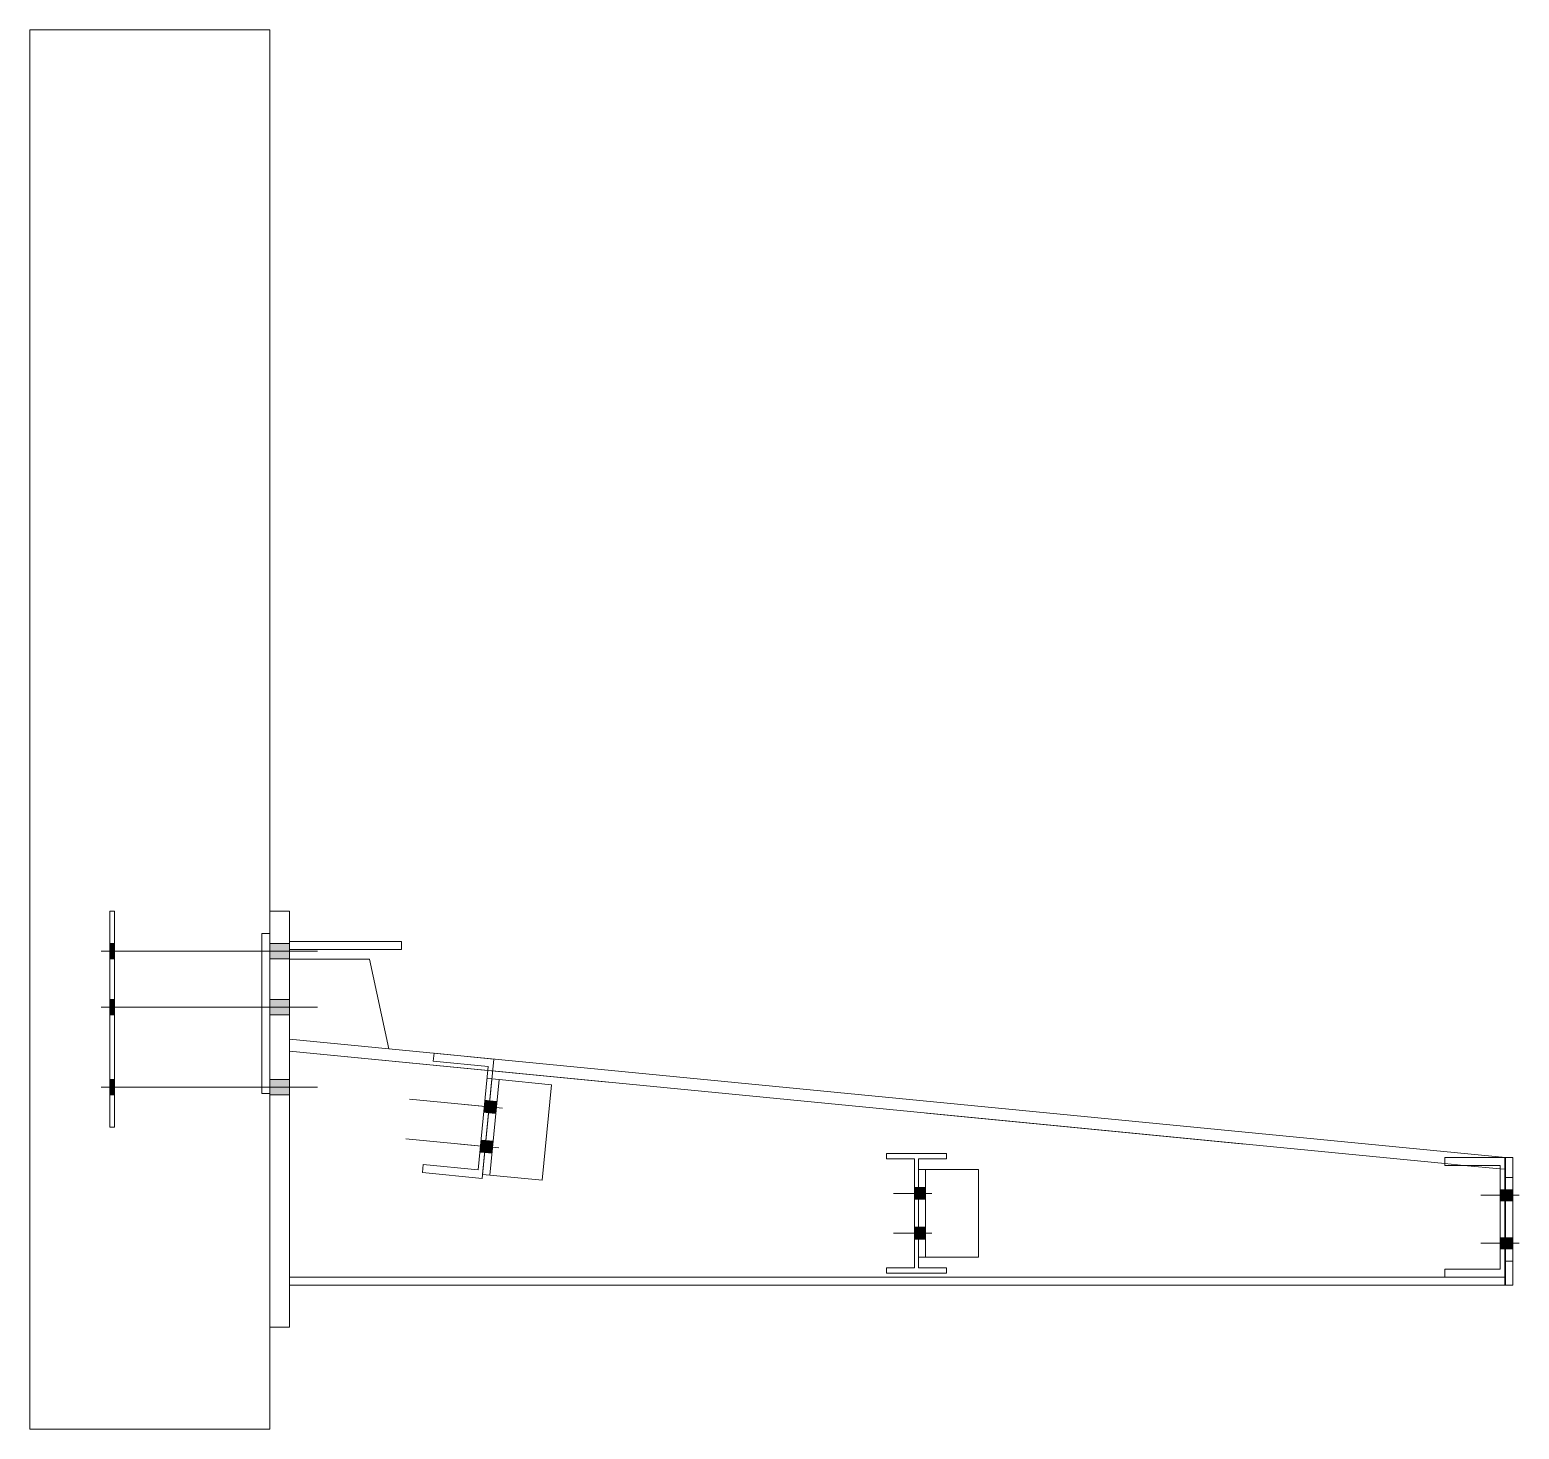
# Model space of a CAD drawing. Header units: millimetres. Extents: x 652937 to 1670132, y 1473552 to 2851037.
# Drawn here: x 802871.976 to 802873.839, y 1524528.47 to 1524530.22 of the extents above; entities that cross this region are included whole.
import ezdxf

# ---------------------------------------------------------------- set-up
doc = ezdxf.new("R2010")
doc.units = ezdxf.units.MM
doc.linetypes.add('XKITLINE00', pattern=[0])
doc.linetypes.add('XKITLINE02', pattern=[4, 2, -2])
doc.layers.add('Bolt', color=7, linetype='Continuous', lineweight=0)
doc.layers.add('Part', color=7, linetype='Continuous', lineweight=0)

# ---------------------------------------------------------------- blocks, each defined once
blk = doc.blocks.new('*A50855616')
at = {"layer": 'Part', "color": 7, "linetype": 'XKITLINE00', "lineweight": 0}
for p, q in [((224.390384, -124.239152), (224.394334, -124.239152)), ((224.390384, -124.289152), (224.390384, -124.239152)), ((224.390384, -124.289152), (231.992234, -124.289152)), ((224.769334, -124.239152), (231.992234, -124.239152))]:
    blk.add_line(p, q, dxfattribs=at)
at = {"layer": 'Part', "color": 7, "linetype": 'XKITLINE02', "lineweight": 0}
for p, q in [((224.394334, -124.239152), (224.769334, -124.239152)), ((231.992234, -124.289152), (231.992234, -124.239152))]:
    blk.add_line(p, q, dxfattribs=at)
blk = doc.blocks.new('*A50865617')
at = {"layer": 'Part', "color": 7, "linetype": 'XKITLINE02', "lineweight": 0}
for p, q in [((231.992227, -122.825559), (224.390384, -123.564252)), ((231.992234, -124.239152), (231.992227, -122.825559)), ((224.390384, -123.564252), (224.390384, -124.239152)), ((224.390384, -124.239152), (231.992234, -124.239152))]:
    blk.add_line(p, q, dxfattribs=at)
blk = doc.blocks.new('*A50875618')
at = {"layer": 'Part', "color": 7, "linetype": 'XKITLINE00', "lineweight": 0}
for p, q in [((224.390384, -123.489152), (231.992234, -122.750203)), ((230.752988, -122.946019), (231.992234, -122.825556)), ((224.769334, -123.52767), (230.723129, -122.948922)), ((224.390384, -123.564506), (224.390384, -123.489152)), ((224.390384, -123.564506), (224.394334, -123.564122)), ((224.424334, -123.561206), (224.651205, -123.539152))]:
    blk.add_line(p, q, dxfattribs=at)
at = {"layer": 'Part', "color": 7, "linetype": 'XKITLINE02', "lineweight": 0}
for p, q in [((231.992234, -122.825556), (231.992234, -122.750203)), ((230.723129, -122.948922), (230.752988, -122.946019)), ((224.394334, -123.564122), (224.424334, -123.561206)), ((224.651205, -123.539152), (224.769334, -123.52767))]:
    blk.add_line(p, q, dxfattribs=at)
blk = doc.blocks.new('*A51355666')
at = {"layer": 'Part', "color": 7, "linetype": 'XKITLINE00', "lineweight": 0}
for p, q in [((224.394334, -123.489152), (224.769334, -123.489152)), ((224.394334, -124.239152), (224.394334, -123.489152)), ((224.424334, -123.539152), (224.769334, -123.539152)), ((224.424334, -123.539152), (224.424334, -124.189152)), ((224.769334, -123.539152), (224.769334, -123.489152)), ((224.424334, -124.189152), (224.769334, -124.189152)), ((224.769334, -124.189152), (224.769334, -124.239152)), ((224.769334, -124.239152), (224.394334, -124.239152))]:
    blk.add_line(p, q, dxfattribs=at)
blk = doc.blocks.new('*A51365667')
at = {"layer": 'Part', "color": 7, "linetype": 'XKITLINE00', "lineweight": 0}
for p, q in [((224.344334, -124.289153), (224.344334, -123.489152)), ((224.344334, -123.489152), (224.394334, -123.489152)), ((224.344334, -123.614255), (224.394334, -123.614255)), ((224.344334, -124.139153), (224.394334, -124.139153)), ((224.394334, -124.289153), (224.344334, -124.289153)), ((224.394334, -124.239152), (224.394334, -124.289153))]:
    blk.add_line(p, q, dxfattribs=at)
at = {"layer": 'Part', "color": 7, "linetype": 'XKITLINE02', "lineweight": 0}
blk.add_line((224.394334, -123.489152), (224.394334, -124.239152), dxfattribs=at)
blk = doc.blocks.new('*A51375668')
at = {"layer": 'Bolt'}
for points in [[(224.3443, -123.6917), (224.3943, -123.6917), (224.3943, -123.7617), (224.3443, -123.7617)], [(224.3943, -123.6917), (224.4243, -123.6917), (224.4243, -123.7617), (224.3943, -123.7617)], [(224.3443, -123.9917), (224.3943, -123.9917), (224.3943, -124.0617), (224.3443, -124.0617)], [(224.3943, -123.9917), (224.4243, -123.9917), (224.4243, -124.0617), (224.3943, -124.0617)]]:
    blk.add_hatch(color=7, dxfattribs=at).paths.add_polyline_path(points, flags=17)
at = {"layer": 'Bolt', "color": 7, "linetype": 'XKITLINE00', "lineweight": 0}
for p, q in [((224.3047, -123.7267), (224.5443, -123.7267)), ((224.3443, -123.6917), (224.3943, -123.6917)), ((224.3443, -123.7617), (224.3943, -123.7617)), ((224.3943, -123.6917), (224.4243, -123.6917)), ((224.3943, -123.7617), (224.4243, -123.7617)), ((224.3047, -124.0267), (224.5443, -124.0267)), ((224.3443, -123.9917), (224.3943, -123.9917)), ((224.3943, -123.9917), (224.4243, -123.9917)), ((224.3443, -124.0617), (224.3943, -124.0617)), ((224.3943, -124.0617), (224.4243, -124.0617))]:
    blk.add_line(p, q, dxfattribs=at)
blk = doc.blocks.new('*A51385669')
at = {"layer": 'Part', "color": 7, "linetype": 'XKITLINE00', "lineweight": 0}
for p, q in [((227.885784, -123.499152), (227.885784, -123.464152)), ((227.885784, -123.464152), (228.260784, -123.464152)), ((228.260784, -123.499152), (228.260784, -123.464152)), ((228.060784, -123.499152), (227.885784, -123.499152)), ((228.060784, -124.179152), (228.060784, -123.499152)), ((228.260784, -123.499152), (228.085784, -123.499152)), ((228.085784, -123.499152), (228.085784, -124.179152)), ((227.885784, -124.214152), (227.885784, -124.179152)), ((227.885784, -124.179152), (228.060784, -124.179152)), ((228.260784, -124.214152), (227.885784, -124.214152)), ((228.085784, -124.179152), (228.260784, -124.179152)), ((228.260784, -124.214152), (228.260784, -124.179152))]:
    blk.add_line(p, q, dxfattribs=at)
at = {"layer": 'Part', "color": 7, "linetype": 'XKITLINE02', "lineweight": 0}
for p, q in [((227.885784, -123.499152), (227.885784, -123.464152)), ((228.260784, -123.464152), (228.260784, -123.499152)), ((227.885784, -124.214152), (227.885784, -124.179152)), ((228.260784, -124.179152), (228.260784, -124.214152))]:
    blk.add_line(p, q, dxfattribs=at)
blk = doc.blocks.new('*A51395670')
at = {"layer": 'Part', "color": 7, "linetype": 'XKITLINE00', "lineweight": 0}
for p, q in [((228.015784, -123.564152), (227.685784, -123.564152)), ((227.685784, -123.564152), (227.685784, -124.114152)), ((228.015784, -123.564152), (228.060784, -123.564152)), ((228.015784, -124.114152), (228.015784, -123.564152)), ((227.685784, -124.114152), (228.015784, -124.114152)), ((228.060784, -124.114152), (228.015784, -124.114152))]:
    blk.add_line(p, q, dxfattribs=at)
at = {"layer": 'Part', "color": 7, "linetype": 'XKITLINE02', "lineweight": 0}
blk.add_line((228.060784, -123.564152), (228.060784, -124.114152), dxfattribs=at)
blk = doc.blocks.new('*A51405671')
at = {"layer": 'Bolt'}
for points in [[(228.0158, -123.6767), (228.0608, -123.6767), (228.0608, -123.7517), (228.0158, -123.7517)], [(228.0608, -123.6767), (228.0858, -123.6767), (228.0858, -123.7517), (228.0608, -123.7517)], [(228.0158, -123.9267), (228.0608, -123.9267), (228.0608, -124.0017), (228.0158, -124.0017)], [(228.0608, -123.9267), (228.0858, -123.9267), (228.0858, -124.0017), (228.0608, -124.0017)]]:
    blk.add_hatch(color=7, dxfattribs=at).paths.add_polyline_path(points, flags=17)
at = {"layer": 'Bolt', "color": 7, "linetype": 'XKITLINE00', "lineweight": 0}
for p, q in [((227.9762, -123.7142), (228.2158, -123.7142)), ((228.0158, -123.6767), (228.0608, -123.6767)), ((228.0158, -123.7517), (228.0608, -123.7517)), ((228.0608, -123.6767), (228.0858, -123.6767)), ((228.0608, -123.7517), (228.0858, -123.7517)), ((228.0158, -123.9267), (228.0608, -123.9267)), ((228.0608, -123.9267), (228.0858, -123.9267)), ((227.9762, -123.9642), (228.2158, -123.9642)), ((228.0158, -124.0017), (228.0608, -124.0017)), ((228.0608, -124.0017), (228.0858, -124.0017))]:
    blk.add_line(p, q, dxfattribs=at)
blk = doc.blocks.new('*A52125743')
at = {"layer": 'Part', "color": 7, "linetype": 'XKITLINE00', "lineweight": 0}
for p, q in [((232.117234, -116.439164), (233.617234, -116.439164)), ((232.117234, -125.189164), (232.117234, -116.439164)), ((233.617234, -116.439164), (233.617234, -125.189164)), ((233.617234, -125.189164), (232.117234, -125.189164))]:
    blk.add_line(p, q, dxfattribs=at)
blk = doc.blocks.new('*A52135744')
at = {"layer": 'Part', "color": 7, "linetype": 'XKITLINE00', "lineweight": 0}
for p, q in [((230.715903, -122.874294), (231.089158, -122.838157)), ((230.715903, -122.874294), (230.788179, -123.620804)), ((230.750582, -122.921171), (231.093977, -122.887924)), ((230.813221, -123.568145), (230.750582, -122.921171)), ((231.093977, -122.887924), (231.089158, -122.838157)), ((230.813221, -123.568145), (231.156615, -123.534899)), ((231.156615, -123.534899), (231.161433, -123.584666)), ((231.161433, -123.584666), (230.788179, -123.620804))]:
    blk.add_line(p, q, dxfattribs=at)
at = {"layer": 'Part', "color": 7, "linetype": 'XKITLINE02', "lineweight": 0}
blk.add_line((230.727949, -122.998713), (230.75781, -122.995822), dxfattribs=at)
blk = doc.blocks.new('*A52145745')
at = {"layer": 'Bolt'}
for points in [[(230.7413, -123.1356), (230.7712, -123.1327), (230.7784, -123.2074), (230.7485, -123.2103)], [(230.7653, -123.3845), (230.7952, -123.3816), (230.8024, -123.4562), (230.7725, -123.4591)]]:
    blk.add_hatch(color=7, dxfattribs=at).paths.add_polyline_path(points, flags=17)
at = {"layer": 'Bolt', "color": 7, "linetype": 'XKITLINE00', "lineweight": 0}
for p, q in [((230.7413, -123.1356), (230.7712, -123.1327)), ((230.7449, -123.173), (231.2426, -123.1249)), ((230.7485, -123.2103), (230.7784, -123.2074)), ((230.7653, -123.3845), (230.7952, -123.3816)), ((230.7689, -123.4218), (231.2666, -123.3738)), ((230.7725, -123.4591), (230.8024, -123.4562))]:
    blk.add_line(p, q, dxfattribs=at)
blk = doc.blocks.new('*A52155746')
at = {"layer": 'Part', "color": 7, "linetype": 'XKITLINE00', "lineweight": 0}
for p, q in [((231.992226, -121.950181), (232.117226, -121.950181)), ((231.992226, -122.189164), (231.992226, -124.550181)), ((232.117226, -124.550181), (231.992226, -124.550181))]:
    blk.add_line(p, q, dxfattribs=at)
at = {"layer": 'Part', "color": 7, "linetype": 'XKITLINE02', "lineweight": 0}
for p, q in [((231.992226, -121.950181), (231.992226, -122.189164)), ((232.117226, -121.950181), (232.117226, -124.550181))]:
    blk.add_line(p, q, dxfattribs=at)
blk = doc.blocks.new('*A52165747')
at = {"layer": 'Part', "color": 7, "linetype": 'XKITLINE00', "lineweight": 0}
for p, q in [((231.492226, -122.250206), (231.37317, -122.810387)), ((231.992226, -122.250206), (231.492226, -122.250206))]:
    blk.add_line(p, q, dxfattribs=at)
at = {"layer": 'Part', "color": 7, "linetype": 'XKITLINE02', "lineweight": 0}
for p, q in [((231.992226, -122.750206), (231.992226, -122.250206)), ((231.37317, -122.810387), (231.992226, -122.750206))]:
    blk.add_line(p, q, dxfattribs=at)
blk = doc.blocks.new('*A52175748')
at = {"layer": 'Part', "color": 7, "linetype": 'XKITLINE02', "lineweight": 0}
for p, q in [((233.087226, -123.300181), (233.087226, -121.950181)), ((233.087226, -121.950181), (233.117226, -121.950181)), ((233.117226, -121.950181), (233.117226, -123.300181)), ((233.117226, -123.300181), (233.087226, -123.300181))]:
    blk.add_line(p, q, dxfattribs=at)
blk = doc.blocks.new('*A52185749')
at = {"layer": 'Part', "color": 7, "linetype": 'XKITLINE00', "lineweight": 0}
for p, q in [((230.354706, -123.034915), (230.68317, -123.003114)), ((230.68317, -123.003114), (230.727961, -122.998778)), ((230.68317, -123.003114), (230.74099, -123.600322)), ((230.412526, -123.632123), (230.354706, -123.034915)), ((230.74099, -123.600322), (230.412526, -123.632123)), ((230.74099, -123.600322), (230.785781, -123.595985))]:
    blk.add_line(p, q, dxfattribs=at)
at = {"layer": 'Part', "color": 7, "linetype": 'XKITLINE02', "lineweight": 0}
blk.add_line((230.785781, -123.595985), (230.727961, -122.998778), dxfattribs=at)
blk = doc.blocks.new('*A52195750')
at = {"layer": 'Bolt'}
for points in [[(232.1172, -122.2477), (231.9922, -122.2477), (231.9922, -122.1527), (232.1172, -122.1527)], [(233.1172, -122.2477), (233.0872, -122.2477), (233.0872, -122.1527), (233.1172, -122.1527)], [(232.1172, -122.5977), (231.9922, -122.5977), (231.9922, -122.5027), (232.1172, -122.5027)], [(233.1172, -122.5977), (233.0872, -122.5977), (233.0872, -122.5027), (233.1172, -122.5027)], [(232.1172, -123.0977), (231.9922, -123.0977), (231.9922, -123.0027), (232.1172, -123.0027)], [(233.1172, -123.0977), (233.0872, -123.0977), (233.0872, -123.0027), (233.1172, -123.0027)]]:
    blk.add_hatch(color=7, dxfattribs=at).paths.add_polyline_path(points, flags=17)
at = {"layer": 'Bolt', "color": 7, "linetype": 'XKITLINE00', "lineweight": 0}
for p, q in [((232.1172, -122.1527), (231.9922, -122.1527)), ((233.1172, -122.1527), (233.0872, -122.1527)), ((233.17, -122.2002), (231.8172, -122.2002)), ((232.1172, -122.2477), (231.9922, -122.2477)), ((233.1172, -122.2477), (233.0872, -122.2477)), ((233.17, -122.5502), (231.8172, -122.5502)), ((232.1172, -122.5027), (231.9922, -122.5027)), ((233.1172, -122.5027), (233.0872, -122.5027)), ((232.1172, -122.5977), (231.9922, -122.5977)), ((233.1172, -122.5977), (233.0872, -122.5977)), ((232.1172, -123.0027), (231.9922, -123.0027)), ((233.1172, -123.0027), (233.0872, -123.0027)), ((233.17, -123.0502), (231.8172, -123.0502)), ((232.1172, -123.0977), (231.9922, -123.0977)), ((233.1172, -123.0977), (233.0872, -123.0977))]:
    blk.add_line(p, q, dxfattribs=at)
blk = doc.blocks.new('*A52205751')
at = {"layer": 'Bolt'}
for points in [[(230.6965, -123.1399), (230.7413, -123.1356), (230.7485, -123.2103), (230.7037, -123.2146)], [(230.7413, -123.1356), (230.7712, -123.1327), (230.7784, -123.2074), (230.7485, -123.2103)], [(230.7205, -123.3888), (230.7653, -123.3845), (230.7725, -123.4591), (230.7277, -123.4634)], [(230.7653, -123.3845), (230.7952, -123.3816), (230.8024, -123.4562), (230.7725, -123.4591)]]:
    blk.add_hatch(color=7, dxfattribs=at).paths.add_polyline_path(points, flags=17)
at = {"layer": 'Bolt', "color": 7, "linetype": 'XKITLINE00', "lineweight": 0}
for p, q in [((230.6607, -123.1811), (230.8992, -123.1581)), ((230.6965, -123.1399), (230.7413, -123.1356)), ((230.7413, -123.1356), (230.7712, -123.1327)), ((230.7037, -123.2146), (230.7485, -123.2103)), ((230.7485, -123.2103), (230.7784, -123.2074)), ((230.7205, -123.3888), (230.7653, -123.3845)), ((230.7653, -123.3845), (230.7952, -123.3816)), ((230.6847, -123.4299), (230.9232, -123.4069)), ((230.7277, -123.4634), (230.7725, -123.4591)), ((230.7725, -123.4591), (230.8024, -123.4562))]:
    blk.add_line(p, q, dxfattribs=at)
blk = doc.blocks.new('*A52215752')
at = {"layer": 'Part', "color": 7, "linetype": 'XKITLINE00', "lineweight": 0}
for p, q in [((232.117221, -122.089164), (232.117211, -122.089164)), ((232.117211, -122.089164), (232.167221, -122.089164)), ((232.117211, -123.089164), (232.117211, -122.089164)), ((232.167211, -122.089164), (232.167211, -123.089164)), ((232.167211, -123.089164), (232.117211, -123.089164)), ((232.167221, -123.089164), (232.167211, -123.089164))]:
    blk.add_line(p, q, dxfattribs=at)
at = {"layer": 'Part', "color": 7, "linetype": 'XKITLINE02', "lineweight": 0}
for p, q in [((232.117221, -123.089164), (232.117221, -122.089164)), ((232.167221, -123.089164), (232.167221, -122.089164))]:
    blk.add_line(p, q, dxfattribs=at)
blk = doc.blocks.new('*A52225753')
at = {"layer": 'Part', "color": 7, "linetype": 'XKITLINE00', "lineweight": 0}
for p, q in [((231.292286, -122.139164), (231.992286, -122.139164)), ((231.292286, -122.139164), (231.292286, -122.189164)), ((231.992286, -122.139164), (231.992286, -122.189164)), ((231.292286, -122.189164), (231.992286, -122.189164))]:
    blk.add_line(p, q, dxfattribs=at)

msp = doc.modelspace()

# ---------------------------------------------------------------- block references
at = {"color": 7, "lineweight": 0, "xscale": -0.2, "yscale": 0.2, "zscale": 0.2}
for name in ['*A52125743', '*A52175748', '*A52155746', '*A52195750', '*A52215752', '*A52225753', '*A52165747', '*A50875618', '*A50865617', '*A52135744', '*A52185749', '*A52145745', '*A52205751', '*A51385669', '*A51395670', '*A51355666', '*A51365667', '*A51405671', '*A51375668', '*A50855616']:
    msp.add_blockref(name, (802918.6996, 1524553.5081), dxfattribs=at)

doc.saveas('drawing.dxf')
